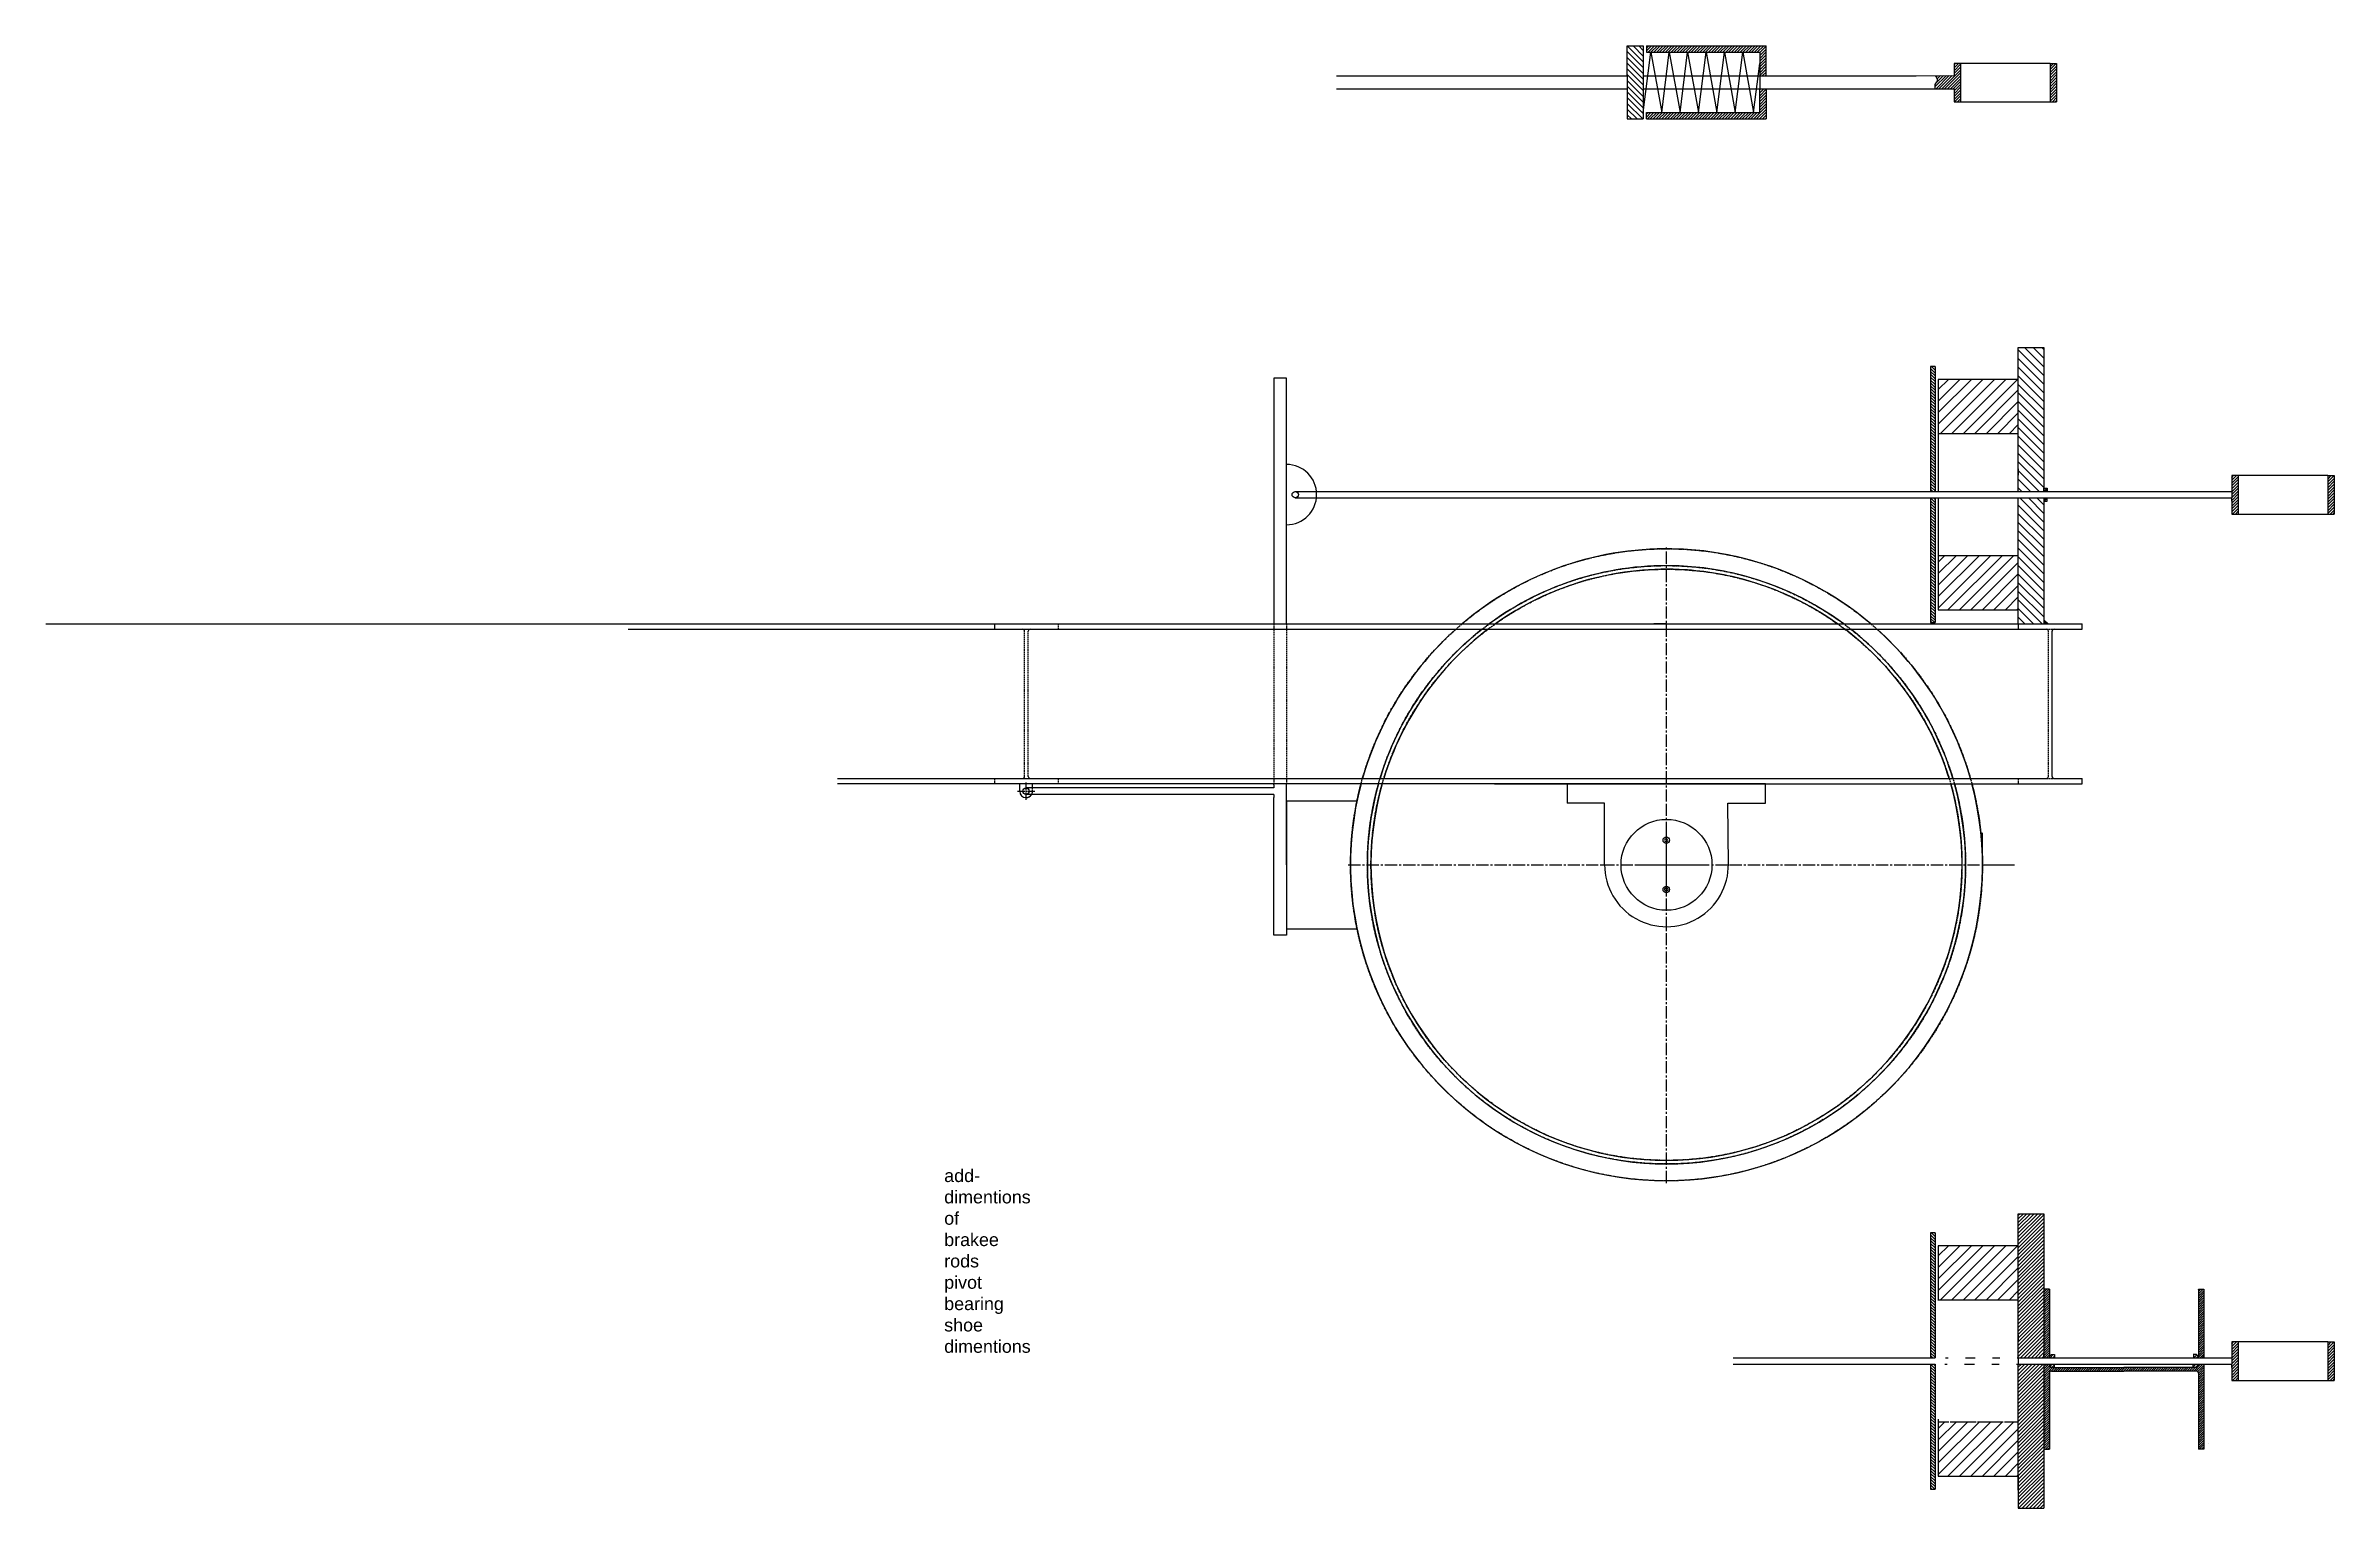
# Model space of a CAD drawing. Header units: millimetres. Extents: x 717 to 16552, y -884 to 8132.
# Drawn here: x 7527 to 11102, y 2480 to 4764 of the extents above; entities that cross this region are included whole.
import ezdxf

# ---------------------------------------------------------------- set-up
doc = ezdxf.new("R2010")
doc.units = ezdxf.units.MM
for name, pattern in [('ACISOTGL', [3, 2, -1]), ('ACISOWELD', [3, 2, -1]), ('AM_ISO02W050x2', [3.75, 3, -0.75]), ('CENTER2', [28.575, 19.05, -3.175, 3.175, -3.175])]:
    doc.linetypes.add(name, pattern=pattern)
doc.layers.add('AM_8', color=1, linetype='Continuous', lineweight=25)
doc.styles.get("Standard").update_dxf_attribs({"font": 'arial.ttf'})
pattern_1 = [(135, (0, -1353.158), (-2.245064, -2.245064), [])]
pattern_2 = [(45, (0, -1353.158), (-2.245064, 2.245064), [])]
pattern_3 = [(45, (0, 0), (-1.76776695, 1.76776695), [])]
pattern_4 = [(45, (0, 0), (-2.8284271, 2.8284271), [])]

msp = doc.modelspace()

# ---------------------------------------------------------------- texts
at = {"insert": (8930.661, 3009.736), "char_height": 20, "attachment_point": 1}
msp.add_mtext_dynamic_manual_height_columns('add- dimentions of brakee rods^Jpivot^Jbearing^Jshoe dimentions', width=76.51412, gutter_width=12.5, heights=[0], dxfattribs=at)

# ---------------------------------------------------------------- blocks, each defined once
blk = doc.blocks.new('*U40')
at = {"color": 0, "linetype": 'CENTER2', "transparency": 16777216}
for p, q in [((0, 19.3), (0, 100.2)), ((-100.2, 0), (-19.3, 0)), ((19.3, 0), (100.2, 0)), ((0, -100.2), (0, -19.3))]:
    blk.add_line(p, q, dxfattribs=at)
at = {"color": 0, "linetype": 'Continuous', "transparency": 16777216}
for p, q in [((-9.7, 0), (9.7, 0)), ((0, -9.7), (0, 9.7))]:
    blk.add_line(p, q, dxfattribs=at)
blk = doc.blocks.new('*U41')
at = {"color": 0, "linetype": 'CENTER2', "transparency": 16777216}
for p, q in [((0, 98.724), (0, 497.12)), ((-497.12, 0), (-98.724, 0)), ((98.724, 0), (497.12, 0)), ((0, -497.12), (0, -98.724))]:
    blk.add_line(p, q, dxfattribs=at)
at = {"color": 0, "linetype": 'Continuous', "transparency": 16777216}
for p, q in [((0, -49.362), (0, 49.362)), ((-49.362, 0), (49.362, 0))]:
    blk.add_line(p, q, dxfattribs=at)
blk = doc.blocks.new('*U42')
at = {"color": 0, "linetype": 'CENTER2', "transparency": 16777216}
for p, q in [((-13.5, 0), (-2, 0)), ((0, 2), (0, 13.5)), ((2, 0), (13.5, 0)), ((0, -13.5), (0, -2))]:
    blk.add_line(p, q, dxfattribs=at)
at = {"color": 0, "linetype": 'Continuous', "transparency": 16777216}
for p, q in [((-1, 0), (1, 0)), ((0, -1), (0, 1))]:
    blk.add_line(p, q, dxfattribs=at)

# ---------------------------------------------------------------- hatches: boundary and pattern name
h = msp.add_hatch()
h.set_pattern_fill('ANSI31', color=256, scale=2, angle=90)
h.set_pattern_definition([(135, (64.2466, 643.889), (-4.490128, -4.490128), [])])
h.paths.add_polyline_path([(10022.856, 4764.469), (9997.884, 4764.469), (9997.884, 4717.312), (9997.884, 4650.155), (10022.856, 4650.155)])
h = msp.add_hatch()
h.set_pattern_fill('ANSI31', color=256)
h.paths.add_polyline_path([(10214.846, 4764.469), (10027.856, 4764.469), (10027.856, 4754.469), (10204.846, 4754.469), (10204.846, 4717.312), (10214.846, 4717.312)])
h.paths.add_polyline_path([(10214.846, 4697.312), (10204.846, 4697.312), (10204.846, 4660.155), (10027.856, 4660.155), (10027.856, 4650.155), (10214.846, 4650.155)])
h = msp.add_hatch()
h.set_pattern_fill('ANSI31', color=256)
h.set_pattern_definition([(45, (64.2466, 643.889), (-2.245064, 2.245064), [])])
edge = h.paths.add_edge_path()
edge.add_line((10518.41, 4736.942), (10508.41, 4736.942))
edge.add_line((10508.41, 4736.942), (10508.41, 4718.103))
edge.add_line((10508.41, 4718.103), (10478.741, 4717.707))
edge.add_spline(control_points=[(10478.741, 4717.707), (10480.887, 4715.079), (10484.331, 4710.863), (10478.121, 4704.964), (10478.503, 4700.247), (10478.741, 4697.312)], knot_values=[0, 0, 0, 0, 8.46908198, 13.58837959, 22.02334819, 22.02334819, 22.02334819, 22.02334819], degree=3, periodic=0)
edge.add_line((10478.741, 4697.312), (10508.41, 4697.312))
edge.add_line((10508.41, 4697.312), (10508.41, 4677.01))
edge.add_line((10508.41, 4677.01), (10518.41, 4677.01))
edge.add_line((10518.41, 4677.01), (10518.41, 4736.942))
h.paths.add_polyline_path([(10668.387, 4736.942), (10658.387, 4736.942), (10658.387, 4677.01), (10668.387, 4677.01)])
h = msp.add_hatch()
h.set_pattern_fill('ANSI31', color=256, scale=3, angle=90)
h.paths.add_polyline_path([(10648.737, 4293.423), (10608.737, 4293.423), (10608.737, 4243.423), (10608.737, 4068.423), (10638.737, 4068.423), (10648.737, 4068.423)])
h.paths.add_polyline_path([(10648.737, 4023.121), (10648.737, 4058.339), (10638.737, 4058.339), (10608.737, 4058.352), (10608.737, 4033.121), (10608.737, 3861.631), (10648.737, 3861.631)])
h = msp.add_hatch()
h.set_pattern_fill('ANSI31', color=256, angle=90)
h.paths.add_polyline_path([(10478.737, 4263.423), (10471.737, 4263.423), (10471.737, 4068.423), (10478.737, 4068.423)])
h = msp.add_hatch()
h.set_pattern_fill('ANSI31', color=256, scale=4)
h.set_pattern_definition([(45, (-30, -9e-13), (-8.980256, 8.980256), [])])
h.paths.add_polyline_path([(10483.737, 4243.423), (10483.737, 4158.423), (10608.737, 4158.423), (10608.737, 4243.423)])
h.paths.add_polyline_path([(10608.737, 3883.423), (10608.737, 3968.423), (10483.737, 3968.423), (10483.737, 3883.423)])
h = msp.add_hatch()
h.set_pattern_fill('ANSI31', color=256)
h.paths.add_polyline_path([(10952.301, 4093.053), (10942.301, 4093.053), (10942.301, 4074.214), (10942.301, 4068.423), (10942.296, 4058.21), (10942.258, 4058.21), (10942.301, 4053.423), (10942.301, 4033.121), (10952.301, 4033.121)])
h = msp.add_hatch()
h.set_pattern_fill('ANSI31', color=256)
h.paths.add_polyline_path([(11102.278, 4093.053), (11092.278, 4093.053), (11092.278, 4033.121), (11102.278, 4033.121)])
h = msp.add_hatch()
h.set_pattern_fill('ANSI31', color=256, angle=90)
h.paths.add_polyline_path([(10478.737, 4058.423), (10471.737, 4058.423), (10471.737, 3863.423), (10478.737, 3863.423)])
h = msp.add_hatch()
h.set_pattern_fill('ANSI32', color=256, scale=0.5)
h.paths.add_polyline_path([(10653.737, 4073.423), (10648.737, 4073.423), (10648.737, 4068.423), (10653.737, 4068.423)])
h.paths.add_polyline_path([(10653.737, 4058.339), (10648.737, 4058.339), (10648.737, 4053.339), (10653.737, 4053.339)])
h = msp.add_hatch(color=256)
h.dxf.hatch_style = 1
h.paths.add_polyline_path([(10655.128, 3861.631), (10648.737, 3868.022), (10648.737, 3861.631)])
h = msp.add_hatch()
h.set_pattern_fill('ANSI31', color=256, angle=90)
h.set_pattern_definition(pattern_1)
h.paths.add_polyline_path([(10471.737, 2715.265), (10478.737, 2715.265), (10478.737, 2910.265), (10471.737, 2910.265)])
h = msp.add_hatch()
h.set_pattern_fill('ANSI31', color=256, scale=4, style=0)
h.set_pattern_definition([(45, (-30, -1353.158), (-8.980256, 8.980256), [])])
edge = h.paths.add_edge_path(flags=0)
edge.add_arc((10543.737, 2628.73), 13.5, -94.151925, -85.848075, ccw=False)
edge.add_line((10542.76, 2615.265), (10502.307, 2615.265))
edge.add_arc((10501.33, 2628.73), 13.5, -94.151925, -85.848075, ccw=False)
edge.add_line((10500.353, 2615.265), (10483.737, 2615.265))
edge.add_line((10483.737, 2615.265), (10483.737, 2530.265))
edge.add_line((10483.737, 2530.265), (10608.737, 2530.265))
edge.add_line((10608.737, 2530.265), (10608.737, 2615.265))
edge.add_line((10608.737, 2615.265), (10587.121, 2615.265))
edge.add_arc((10586.144, 2628.73), 13.5, -94.151925, -85.848075, ccw=False)
edge.add_line((10585.166, 2615.265), (10544.714, 2615.265))
h.paths.add_polyline_path([(10483.737, 2890.265), (10483.737, 2805.265), (10608.737, 2805.265), (10608.737, 2890.265)], flags=0)
edge = h.paths.add_edge_path(flags=0)
edge.add_arc((10586.144, 2628.73), 13.5, -94.151925, -85.848075, ccw=False)
edge.add_line((10587.121, 2615.265), (10585.166, 2615.265))
edge = h.paths.add_edge_path(flags=0)
edge.add_arc((10501.33, 2628.73), 13.5, -94.151925, -85.848075, ccw=False)
edge.add_line((10502.307, 2615.265), (10500.353, 2615.265))
edge = h.paths.add_edge_path(flags=0)
edge.add_arc((10543.737, 2628.73), 13.5, -94.151925, -85.848075, ccw=False)
edge.add_line((10544.714, 2615.265), (10542.76, 2615.265))
edge = h.paths.add_edge_path(flags=0)
edge.add_arc((10586.144, 2628.73), 13.5, -94.151925, -85.848075, ccw=False)
edge.add_line((10587.121, 2615.265), (10585.166, 2615.265))
edge = h.paths.add_edge_path(flags=0)
edge.add_arc((10501.33, 2628.73), 13.5, -94.151925, -85.848075, ccw=False)
edge.add_line((10502.307, 2615.265), (10500.353, 2615.265))
edge = h.paths.add_edge_path(flags=0)
edge.add_arc((10543.737, 2628.73), 13.5, -94.151925, -85.848075, ccw=False)
edge.add_line((10544.714, 2615.265), (10542.76, 2615.265))
h = msp.add_hatch()
h.set_pattern_fill('ANSI31', color=256)
h.paths.add_polyline_path([(10665.286, 2720.265), (10660.324, 2720.265), (10657.337, 2717.278), (10657.337, 2715.265), (10665.286, 2715.265)])
h.paths.add_polyline_path([(10665.337, 2705.181), (10657.337, 2705.181), (10657.337, 2703.181), (10660.337, 2700.181), (10665.337, 2700.181)])
h = msp.add_hatch()
h.set_pattern_fill('ANSI31', color=256)
h.paths.add_polyline_path([(10882.188, 2720.265), (10887.15, 2720.265), (10890.137, 2717.278), (10890.137, 2715.265), (10882.188, 2715.265)])
h.paths.add_polyline_path([(10882.137, 2705.181), (10890.137, 2705.181), (10890.137, 2703.181), (10887.137, 2700.181), (10882.137, 2700.181)])
h = msp.add_hatch()
h.set_pattern_fill('ANSI31', color=256)
h.set_pattern_definition(pattern_2)
h.paths.add_polyline_path([(10952.301, 2739.895), (10942.301, 2739.895), (10942.301, 2721.056), (10942.301, 2715.265), (10942.296, 2705.052), (10942.258, 2705.052), (10942.301, 2700.265), (10942.301, 2679.963), (10952.301, 2679.963)])
h = msp.add_hatch()
h.set_pattern_fill('ANSI31', color=256)
h.set_pattern_definition(pattern_2)
h.paths.add_polyline_path([(11102.278, 2739.895), (11092.278, 2739.895), (11092.278, 2679.963), (11102.278, 2679.963)])
h = msp.add_hatch()
h.set_pattern_fill('ANSI31', color=256, angle=90)
h.set_pattern_definition(pattern_1)
h.paths.add_polyline_path([(10478.737, 2705.265), (10471.737, 2705.265), (10471.737, 2510.265), (10478.737, 2510.265)])
at = {"layer": 'AM_8'}
h = msp.add_hatch(dxfattribs=at)
h.set_pattern_fill('_U', color=0, scale=4, angle=45, style=0, pattern_type=0)
h.set_pattern_definition(pattern_4)
h.paths.add_polyline_path([(10648.737, 2715.265), (10648.737, 2940.265), (10608.737, 2940.265), (10608.737, 2805.265), (10608.737, 2801.75), (10608.737, 2715.265)])
at = {"layer": 'AM_8', "true_color": 0xf1eb1f}
h = msp.add_hatch(dxfattribs=at)
h.set_pattern_fill('_U', color=2, scale=2.5, angle=45, style=0, pattern_type=0)
h.set_pattern_definition(pattern_3)
h.paths.add_polyline_path([(10657.337, 2715.265), (10657.337, 2822.281), (10648.737, 2822.281), (10648.737, 2715.265)])
h = msp.add_hatch(dxfattribs=at)
h.set_pattern_fill('_U', color=2, scale=2.5, angle=45, style=0, pattern_type=0)
h.set_pattern_definition(pattern_3)
h.paths.add_polyline_path([(10890.137, 2822.281), (10890.137, 2715.265), (10898.737, 2715.265), (10898.737, 2822.281)])
at = {"layer": 'AM_8'}
h = msp.add_hatch(dxfattribs=at)
h.set_pattern_fill('_U', color=0, scale=4, angle=45, style=0, pattern_type=0)
h.set_pattern_definition(pattern_4)
h.paths.add_polyline_path([(10648.737, 2480.265), (10648.737, 2705.181), (10638.737, 2705.181), (10608.737, 2705.194), (10608.737, 2480.265)])
at = {"layer": 'AM_8', "true_color": 0xf1eb1f}
h = msp.add_hatch(dxfattribs=at)
h.set_pattern_fill('_U', color=2, scale=2.5, angle=45, style=0, pattern_type=0)
h.set_pattern_definition(pattern_3)
edge = h.paths.add_edge_path()
edge.add_arc((10887.137, 2691.381), 3, 0, 90, ccw=False)
edge.add_line((10890.137, 2691.381), (10890.137, 2572.281))
edge.add_line((10890.137, 2572.281), (10898.737, 2572.281))
edge.add_line((10898.737, 2572.281), (10898.737, 2705.07))
edge.add_line((10898.737, 2705.07), (10890.137, 2705.074))
edge.add_line((10890.137, 2705.074), (10890.137, 2703.181))
edge.add_arc((10887.137, 2703.181), 3, -90, 0, ccw=False)
edge.add_line((10887.137, 2700.181), (10660.337, 2700.181))
edge.add_arc((10660.337, 2703.181), 3, 180, 270, ccw=False)
edge.add_line((10657.337, 2703.181), (10657.337, 2705.181))
edge.add_line((10657.337, 2705.181), (10648.737, 2705.181))
edge.add_line((10648.737, 2705.181), (10648.737, 2572.281))
edge.add_line((10648.737, 2572.281), (10657.337, 2572.281))
edge.add_line((10657.337, 2572.281), (10657.337, 2691.381))
edge.add_arc((10660.337, 2691.381), 3, 90, 180, ccw=False)
edge.add_line((10660.337, 2694.381), (10887.137, 2694.381))

# ---------------------------------------------------------------- linework, layer by layer
for p, q in [((9997.884, 4717.312), (9997.884, 4764.469)), ((9997.884, 4764.469), (10022.856, 4764.469)), ((10022.856, 4764.469), (10022.856, 4650.155)), ((10027.856, 4764.469), (10214.846, 4764.469)), ((10027.856, 4764.469), (10027.856, 4754.469)), ((10214.846, 4717.312), (10214.846, 4764.469)), ((10022.856, 4660.155), (10034.702, 4754.469)), ((10027.856, 4754.469), (10204.846, 4754.469)), ((10034.702, 4754.469), (10051.581, 4660.155)), ((10051.581, 4660.155), (10063.428, 4754.469)), ((10063.428, 4754.469), (10080.307, 4660.155)), ((10080.307, 4660.155), (10092.153, 4754.469)), ((10092.153, 4754.469), (10109.032, 4660.155)), ((10109.032, 4660.155), (10120.878, 4754.469)), ((10120.878, 4754.469), (10137.757, 4660.155)), ((10137.757, 4660.155), (10149.604, 4754.469)), ((10149.604, 4754.469), (10166.483, 4660.155)), ((10166.483, 4660.155), (10178.329, 4754.469)), ((10178.329, 4754.469), (10195.208, 4660.155)), ((10195.208, 4660.155), (10204.846, 4736.888)), ((10204.846, 4754.469), (10204.846, 4717.312)), ((10658.41, 4736.942), (10508.41, 4736.942)), ((10508.41, 4736.942), (10508.41, 4718.103)), ((10518.41, 4736.942), (10518.41, 4677.01)), ((10658.387, 4736.942), (10658.387, 4677.01)), ((10658.387, 4736.942), (10668.387, 4736.942)), ((10668.387, 4736.942), (10668.387, 4677.01)), ((9543.387, 4717.312), (9997.884, 4717.312)), ((9543.387, 4697.312), (9997.353, 4697.312)), ((9997.884, 4717.312), (9997.884, 4650.155)), ((10022.856, 4717.312), (10204.846, 4717.312)), ((10022.856, 4697.312), (10204.846, 4697.312)), ((10204.846, 4717.312), (10214.846, 4717.312)), ((10204.846, 4717.312), (10204.846, 4697.312)), ((10204.846, 4697.312), (10460.44, 4697.312)), ((10204.846, 4660.155), (10204.846, 4697.312)), ((10214.846, 4717.312), (10449.071, 4717.312)), ((10214.846, 4697.312), (10214.846, 4650.155)), ((10449.071, 4717.312), (10508.41, 4718.103)), ((10449.071, 4697.312), (10508.41, 4697.312)), ((10508.41, 4697.312), (10508.41, 4677.01)), ((9997.884, 4650.155), (10022.856, 4650.155)), ((10027.856, 4650.155), (10027.856, 4660.155)), ((10027.856, 4660.155), (10204.846, 4660.155)), ((10027.856, 4650.155), (10214.846, 4650.155)), ((10508.41, 4677.01), (10668.387, 4677.01)), ((10608.737, 4243.423), (10608.737, 4293.423)), ((10608.737, 4293.423), (10648.737, 4293.423)), ((10648.737, 4293.423), (10648.737, 4068.423)), ((10478.737, 4263.423), (10471.737, 4263.423)), ((10471.737, 4263.423), (10471.737, 4068.423)), ((10478.737, 4263.423), (10478.737, 4068.423)), ((9465.438, 4245.215), (9445.438, 4245.215)), ((9445.438, 4245.215), (9445.438, 3861.631)), ((9465.438, 3861.631), (9465.438, 4245.215)), ((10608.737, 4243.423), (10483.737, 4243.423)), ((10483.737, 4243.423), (10483.737, 4068.423)), ((10608.737, 4068.423), (10608.737, 4243.423)), ((10608.737, 4103.726), (10608.737, 4193.054)), ((10608.737, 4158.423), (10483.737, 4158.423)), ((10608.737, 4068.423), (10608.737, 4158.423)), ((10608.737, 4068.423), (10608.737, 4158.423)), ((10608.737, 4103.726), (10608.737, 4093.726)), ((10608.737, 4068.423), (10608.737, 4093.726)), ((11092.301, 4093.053), (10942.301, 4093.053)), ((10942.301, 4093.053), (10942.301, 4074.214)), ((10952.301, 4093.053), (10952.301, 4033.121)), ((11092.278, 4093.053), (11092.278, 4033.121)), ((11092.278, 4093.053), (11102.278, 4093.053)), ((11102.278, 4093.053), (11102.278, 4033.121)), ((9465.438, 4053.423), (9465.438, 4063.423)), ((9465.438, 4063.423), (9465.64, 4063.423)), ((9479.141, 4068.423), (10483.737, 4068.423)), ((9479.141, 4058.423), (10483.737, 4058.423)), ((10471.737, 4058.423), (10471.737, 3863.423)), ((10478.737, 4058.423), (10478.737, 3863.423)), ((10483.737, 4068.423), (10638.737, 4068.423)), ((10483.737, 4058.423), (10483.737, 3968.423)), ((10483.737, 4058.423), (10483.737, 3883.423)), ((10483.737, 4058.406), (10638.737, 4058.339)), ((10608.737, 4033.121), (10608.737, 4058.352)), ((10638.737, 4068.423), (10678.737, 4068.423)), ((10638.737, 4058.339), (10678.737, 4058.339)), ((10648.737, 4068.423), (10648.737, 4073.423)), ((10648.737, 4073.423), (10653.737, 4073.423)), ((10648.737, 4058.339), (10648.737, 4023.121)), ((10648.737, 4058.339), (10648.737, 4053.339)), ((10648.737, 4053.339), (10653.737, 4053.339)), ((10653.737, 4073.423), (10653.737, 4068.423)), ((10653.737, 4053.339), (10653.737, 4058.339)), ((10678.737, 4068.423), (10942.301, 4068.423)), ((10678.737, 4058.322), (10942.258, 4058.21)), ((10942.301, 4053.423), (10942.258, 4058.21)), ((10942.301, 4068.423), (10942.296, 4058.21)), ((10942.301, 4074.214), (10942.301, 4068.423)), ((10942.301, 4053.423), (10942.301, 4033.121)), ((10608.737, 3861.631), (10608.737, 4033.121)), ((10648.737, 4023.121), (10648.737, 3861.631)), ((10942.301, 4033.121), (11102.278, 4033.121)), ((10483.737, 3968.423), (10608.737, 3968.423)), ((7527.048, 3861.631), (10708.737, 3861.631)), ((10059.058, 3861.631), (10039.058, 3861.631)), ((10140.599, 3861.631), (10180.599, 3861.631)), ((10471.737, 3863.423), (10478.737, 3863.423)), ((10483.737, 3883.423), (10608.737, 3883.423)), ((10648.737, 3868.022), (10655.128, 3861.631)), ((10708.737, 3853.031), (10708.737, 3861.631)), ((8436.671, 3853.031), (10652.837, 3853.031)), ((10661.637, 3623.231), (10661.637, 3850.031)), ((10664.637, 3853.031), (10708.737, 3853.031)), ((8763.873, 3620.231), (9777.067, 3620.231)), ((10059.058, 3611.631), (8763.873, 3611.631)), ((9048.608, 3600.215), (9048.608, 3611.631)), ((9068.608, 3610.215), (9068.608, 3611.631)), ((9068.608, 3605.215), (9068.608, 3611.631)), ((9445.438, 3610.215), (9445.438, 3611.631)), ((9465.438, 3605.215), (9465.438, 3611.631)), ((9658.737, 3620.231), (10652.837, 3620.231)), ((9790.417, 3611.631), (10596.485, 3611.631)), ((10213.739, 3611.631), (9903.735, 3611.631)), ((9903.735, 3611.631), (9903.735, 3581.631)), ((10213.739, 3581.631), (10213.739, 3611.631)), ((10596.485, 3611.631), (10708.737, 3611.631)), ((10608.737, 3611.631), (10708.737, 3611.631)), ((10664.637, 3620.231), (10708.737, 3620.231)), ((10664.637, 3620.231), (10664.637, 3620.231)), ((10708.737, 3611.631), (10708.737, 3620.231)), ((9445.438, 3605.215), (9058.608, 3605.215)), ((9445.405, 3595.215), (9058.608, 3595.215)), ((9445.405, 3595.215), (9445.405, 3590.215)), ((9445.405, 3485.215), (9445.405, 3590.215)), ((9445.438, 3610.215), (9445.438, 3605.215)), ((9465.438, 3485.215), (9465.438, 3605.215)), ((9465.438, 3585.215), (9465.438, 3385.215)), ((9465.438, 3585.215), (9575.266, 3585.215)), ((9921.277, 3581.631), (9903.735, 3581.631)), ((9962.317, 3581.631), (9921.277, 3581.631)), ((9962.317, 3485.211), (9962.317, 3581.631)), ((10155.8, 3485.211), (10155.157, 3581.631)), ((10155.157, 3581.631), (10196.197, 3581.631)), ((10196.197, 3581.631), (10213.739, 3581.631)), ((10552.673, 3485.215), (10552.673, 3535.215)), ((9445.438, 3375.215), (9445.405, 3485.215)), ((9994.422, 3485.211), (9994.487, 3485.211)), ((10122.987, 3485.211), (10123.052, 3485.211)), ((10552.673, 3485.215), (10602.673, 3485.215)), ((9465.438, 3375.215), (9445.438, 3375.215)), ((9465.438, 3385.215), (9575.674, 3385.215)), ((9465.438, 3385.215), (9465.438, 3375.215)), ((10608.737, 2890.265), (10608.737, 2940.265)), ((10608.737, 2940.265), (10648.737, 2940.265)), ((10648.737, 2940.265), (10648.737, 2715.265)), ((10478.737, 2910.265), (10471.737, 2910.265)), ((10471.737, 2910.265), (10471.737, 2715.265)), ((10478.737, 2910.265), (10478.737, 2715.265)), ((10608.737, 2890.265), (10483.737, 2890.265)), ((10483.737, 2890.265), (10483.737, 2804.609)), ((10608.737, 2715.265), (10608.737, 2890.265)), ((10608.737, 2750.568), (10608.737, 2839.896)), ((10608.737, 2805.265), (10483.737, 2805.265)), ((10608.737, 2715.265), (10608.737, 2805.265)), ((10608.737, 2715.265), (10608.737, 2805.265)), ((10648.737, 2822.281), (10648.737, 2715.265)), ((10657.337, 2822.281), (10648.737, 2822.281)), ((10657.337, 2822.281), (10657.337, 2715.265)), ((10890.137, 2822.281), (10890.137, 2715.265)), ((10890.137, 2822.281), (10898.737, 2822.281)), ((10898.737, 2822.281), (10898.737, 2715.265)), ((10608.737, 2750.568), (10608.737, 2740.568)), ((10608.737, 2715.265), (10608.737, 2740.568)), ((10648.737, 2715.265), (10648.737, 2720.265)), ((10660.337, 2720.278), (10657.337, 2717.278)), ((10660.337, 2720.265), (10665.337, 2720.265)), ((10665.286, 2720.265), (10665.286, 2715.265)), ((10887.137, 2720.265), (10882.137, 2720.265)), ((10882.188, 2720.265), (10882.188, 2715.265)), ((10887.137, 2720.278), (10890.137, 2717.278)), ((11092.301, 2739.895), (10942.301, 2739.895)), ((10942.301, 2739.895), (10942.301, 2721.056)), ((10942.301, 2721.056), (10942.301, 2715.265)), ((10952.301, 2739.895), (10952.301, 2679.963)), ((11092.278, 2739.895), (11092.278, 2679.963)), ((11092.278, 2739.895), (11102.278, 2739.895)), ((11102.278, 2739.895), (11102.278, 2679.963)), ((10163.457, 2715.265), (10478.737, 2715.265)), ((10163.457, 2705.265), (10478.737, 2705.265)), ((10471.737, 2705.265), (10471.737, 2510.265)), ((10478.737, 2705.265), (10478.737, 2510.265)), ((10494.142, 2705.243), (10497.669, 2705.242)), ((10494.975, 2715.265), (10498.973, 2715.265)), ((10524.895, 2705.23), (10540.074, 2705.224)), ((10526.201, 2715.265), (10541.38, 2715.265)), ((10567.3, 2705.212), (10578.953, 2705.207)), ((10568.607, 2715.265), (10579.789, 2715.265)), ((10606.045, 2705.195), (10638.737, 2705.181)), ((10606.882, 2715.265), (10638.737, 2715.265)), ((10608.737, 2715.265), (10608.737, 2705.194)), ((10608.737, 2679.963), (10608.737, 2705.194)), ((10638.737, 2715.265), (10678.737, 2715.265)), ((10638.737, 2705.181), (10678.737, 2705.181)), ((10648.737, 2705.181), (10648.737, 2669.963)), ((10648.737, 2705.181), (10648.737, 2700.181)), ((10648.737, 2705.181), (10648.737, 2580.881)), ((10657.337, 2705.181), (10657.337, 2703.181)), ((10660.337, 2700.181), (10657.337, 2703.181)), ((10657.337, 2691.381), (10657.337, 2572.281)), ((10660.337, 2700.181), (10665.337, 2700.181)), ((10660.337, 2700.181), (10773.737, 2700.181)), ((10660.337, 2694.381), (10773.737, 2694.381)), ((10665.337, 2700.181), (10665.337, 2705.181)), ((10678.737, 2715.265), (10942.301, 2715.265)), ((10678.737, 2705.164), (10942.258, 2705.052)), ((10887.137, 2700.181), (10773.737, 2700.181)), ((10887.137, 2694.381), (10773.737, 2694.381)), ((10882.137, 2700.181), (10882.137, 2705.181)), ((10887.137, 2700.181), (10890.137, 2703.181)), ((10890.137, 2705.074), (10890.137, 2703.181)), ((10890.137, 2691.381), (10890.137, 2572.281)), ((10898.737, 2705.07), (10898.737, 2580.881)), ((10942.301, 2700.265), (10942.258, 2705.052)), ((10942.301, 2715.265), (10942.296, 2705.052)), ((10942.301, 2700.265), (10942.301, 2679.963)), ((10608.737, 2508.473), (10608.737, 2679.963)), ((10648.737, 2669.963), (10648.737, 2480.265)), ((10942.301, 2679.963), (11102.278, 2679.963)), ((10483.737, 2619.138), (10483.737, 2615.265)), ((10483.737, 2619.138), (10483.737, 2530.265)), ((10483.737, 2615.265), (10500.353, 2615.265)), ((10502.307, 2615.265), (10542.76, 2615.265)), ((10544.714, 2615.265), (10585.166, 2615.265)), ((10587.121, 2615.265), (10608.737, 2615.265)), ((10648.737, 2580.881), (10648.737, 2572.281)), ((10898.737, 2580.881), (10898.737, 2572.281)), ((10905.877, 2580.881), (10905.877, 2580.881)), ((10648.737, 2572.281), (10657.337, 2572.281)), ((10898.737, 2572.281), (10890.137, 2572.281)), ((10471.737, 2510.265), (10478.737, 2510.265)), ((10483.737, 2530.265), (10608.737, 2530.265)), ((10608.737, 2530.265), (10608.737, 2480.265)), ((10608.737, 2508.473), (10608.737, 2480.265)), ((10608.737, 2480.265), (10648.737, 2480.265))]:
    msp.add_line(p, q)
at = {"linetype": 'AM_ISO02W050x2'}
for p, q in [((9009.058, 3861.631), (9009.058, 3853.031)), ((10608.737, 3861.631), (10608.737, 3853.031)), ((9009.058, 3620.231), (9009.058, 3611.631)), ((10608.737, 3620.231), (10608.737, 3611.631))]:
    msp.add_line(p, q, dxfattribs=at)
at = {"linetype": 'ACISOWELD'}
for p, q in [((9109.058, 3853.031), (9109.058, 3861.631)), ((9061.958, 3623.231), (9061.958, 3850.031)), ((9053.158, 3620.231), (9064.958, 3620.231)), ((9109.058, 3611.631), (9109.058, 3620.231)), ((10652.837, 3620.231), (10664.637, 3620.231))]:
    msp.add_line(p, q, dxfattribs=at)
at = {"linetype": 'ACISOTGL'}
for p, q in [((9445.438, 3861.631), (9445.438, 3611.631)), ((9465.438, 3861.631), (9465.438, 3611.631)), ((9053.158, 3853.031), (9064.958, 3853.031)), ((9056.158, 3623.231), (9056.158, 3850.031)), ((10652.837, 3853.031), (10664.637, 3853.031)), ((10655.837, 3623.231), (10655.837, 3850.031)), ((9068.608, 3600.215), (9068.608, 3610.215))]:
    msp.add_line(p, q, dxfattribs=at)
for centre, radius in [((9479.141, 4063.423), 5), ((9058.608, 3600.215), 4.907), ((10059.058, 3485.215), 71), ((10058.737, 3523.718), 5.001), ((10058.737, 3446.736), 5.001)]:
    msp.add_circle(centre, radius)
at = {"linetype": 'AM_ISO02W050x2'}
for centre, radius in [((10059.058, 3485.215), 493.62), ((10059.058, 3485.215), 467.3), ((10059.058, 3485.215), 461.68), ((10058.737, 3446.808), 2.417)]:
    msp.add_circle(centre, radius, dxfattribs=at)
at = {"linetype": 'AM_ISO02W050x2', "lineweight": 15}
msp.add_circle((10058.737, 3523.615), 2.417, dxfattribs=at)
for centre, radius, start, end in [((9465.438, 4063.423), 47.097, 270, 90), ((10059.058, 3485.215), 493.62, 87.677911, 130.309375), ((10059.058, 3485.215), 493.62, 75.745811, 87.677911), ((10059.058, 3485.215), 467.3, 87.547045, 126.3402), ((10059.058, 3485.215), 461.68, 87.517167, 125.381166), ((10059.058, 3485.215), 467.3, 74.924457, 87.547045), ((10059.058, 3485.215), 461.68, 74.736504, 87.517167), ((10059.058, 3485.215), 493.62, 49.690625, 75.745811), ((10059.058, 3485.215), 467.3, 53.6598, 74.924457), ((10059.058, 3485.215), 461.68, 54.618834, 74.736504), ((9053.158, 3850.031), 3, 0, 90), ((9064.958, 3850.031), 3, 90, 180), ((10059.058, 3485.215), 493.62, 131.82886, 164.126026), ((10059.058, 3485.215), 467.3, 128.083831, 163.206207), ((10059.058, 3485.215), 461.68, 127.184775, 162.995597), ((10059.058, 3485.215), 461.68, 17.004403, 52.815225), ((10059.058, 3485.215), 467.3, 16.793793, 51.916169), ((10059.058, 3485.215), 493.62, 15.873974, 48.17114), ((10652.837, 3850.031), 3, 0, 90), ((10664.637, 3850.031), 3, 90, 180), ((9053.158, 3623.231), 3, 270, 0), ((9064.958, 3623.231), 3, 180, 270), ((10059.058, 3485.215), 493.62, 165.161224, 14.838776), ((10059.058, 3485.215), 467.3, 164.304521, 15.695479), ((10059.058, 3485.215), 461.68, 164.108439, 15.891561), ((10652.837, 3623.231), 3, 270, 0), ((10664.637, 3623.231), 3, 180, 270), ((9058.608, 3600.215), 10, 180, 270), ((9058.608, 3600.215), 10, 270, 330), ((10059.058, 3485.215), 96.741, 180, 0.766089), ((10660.337, 2703.181), 3, 180, 270), ((10660.337, 2691.381), 3, 90, 180), ((10887.137, 2703.181), 3, 270, 0), ((10887.137, 2691.381), 3, 0, 90)]:
    msp.add_arc(centre, radius, start, end)
at = {"linetype": 'ACISOTGL'}
msp.add_arc((9058.608, 3600.215), 10, 270, 0, dxfattribs=at)
msp.add_spline([(10478.741, 4697.312), (10479.656, 4705.697), (10482.354, 4710.048), (10478.741, 4717.707)], degree=3)

# ---------------------------------------------------------------- block references
at = {"linetype": 'CENTER2'}
for name, p in [('*U41', (10059.058, 3485.215)), ('*U42', (9058.608, 3600.215)), ('*U40', (10059.058, 3485.215))]:
    msp.add_blockref(name, p, dxfattribs=at)

msp.set_redraw_order([(e.dxf.handle, doc.entitydb.next_handle()) for e in msp.query("TEXT MTEXT ATTDEF DIMENSION ARC_DIMENSION")])  # texts and dimensions are drawn at this point

doc.saveas('drawing.dxf')
